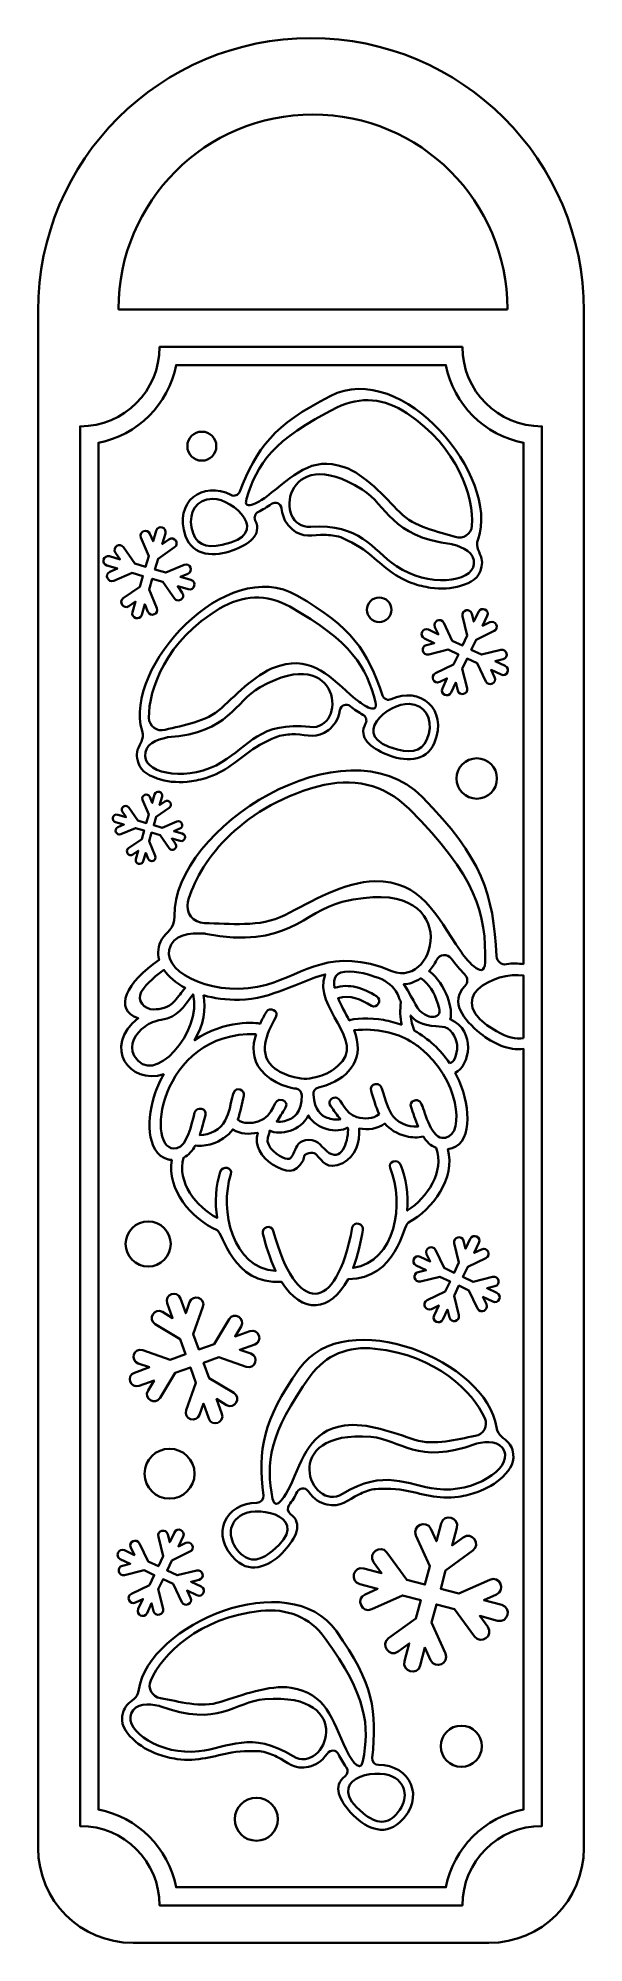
# Model space of a CAD drawing. Header units: inches. Extents: x 0.07 to 0.93, y -3 to 0.
import ezdxf

# ---------------------------------------------------------------- set-up
doc = ezdxf.new("R2010")
doc.units = ezdxf.units.IN
doc.header["$MEASUREMENT"] = 0
doc.layers.add('11 Christmas Keychain', color=7, linetype='Continuous', lineweight=0)

msp = doc.modelspace()

# ---------------------------------------------------------------- linework, layer by layer
at = {"layer": '11 Christmas Keychain', "color": 240, "lineweight": 35, "true_color": 0xe6203f}
for points, knots in [([(0.5, 0), (0.5, 0), (0.5, 0), (0.5, 0), (0.2628, 0), (0.0705, -0.1923), (0.0705, -0.4295), (0.0705, -0.4295), (0.0705, -2.8506), (0.0705, -2.8506), (0.0705, -2.9331), (0.1374, -3), (0.2199, -3), (0.2199, -3), (0.7801, -3), (0.7801, -3), (0.8626, -3), (0.9295, -2.9331), (0.9295, -2.8506), (0.9295, -2.8506), (0.9295, -0.4295), (0.9295, -0.4295), (0.9295, -0.1923), (0.7372, 0), (0.5, 0)], [0, 0, 0, 0, 1, 1, 1, 2, 2, 2, 3, 3, 3, 4, 4, 4, 5, 5, 5, 6, 6, 6, 7, 7, 7, 8, 8, 8, 8]), ([(0.8091, -0.4274), (0.8091, -0.4274), (0.1971, -0.4274), (0.1971, -0.4274), (0.1971, -0.427), (0.1971, -0.4267), (0.1971, -0.4263), (0.1971, -0.2573), (0.3341, -0.1203), (0.5031, -0.1203), (0.6721, -0.1203), (0.8091, -0.2573), (0.8091, -0.4263), (0.8091, -0.4267), (0.8091, -0.427), (0.8091, -0.4274)], [0, 0, 0, 0, 1, 1, 1, 2, 2, 2, 3, 3, 3, 4, 4, 4, 5, 5, 5, 5])]:
    msp.add_open_spline(points, degree=3, knots=knots, dxfattribs=at)
at = {"layer": '11 Christmas Keychain', "color": 18, "lineweight": 35, "true_color": 0x000000}
for points, knots in [([(0.7383, -0.4864), (0.7383, -0.4864), (0.2617, -0.4864), (0.2617, -0.4864), (0.2617, -0.5555), (0.2057, -0.6115), (0.1367, -0.6115), (0.1367, -0.6115), (0.1367, -2.8159), (0.1367, -2.8159), (0.2057, -2.8159), (0.2617, -2.8719), (0.2617, -2.9409), (0.2617, -2.9409), (0.7383, -2.9409), (0.7383, -2.9409), (0.7383, -2.8719), (0.7943, -2.8159), (0.8633, -2.8159), (0.8633, -2.8159), (0.8633, -0.6115), (0.8633, -0.6115), (0.7943, -0.6115), (0.7383, -0.5555), (0.7383, -0.4864)], [0, 0, 0, 0, 1, 1, 1, 2, 2, 2, 3, 3, 3, 4, 4, 4, 5, 5, 5, 6, 6, 6, 7, 7, 7, 8, 8, 8, 8]), ([(0.5303, -0.5637), (0.4405, -0.6095), (0.4148, -0.6459), (0.3879, -0.7143), (0.3857, -0.7199), (0.3792, -0.7224), (0.3739, -0.7196), (0.3305, -0.6965), (0.2832, -0.73), (0.3025, -0.7844), (0.3139, -0.8168), (0.3491, -0.8171), (0.3773, -0.8066), (0.4015, -0.7976), (0.4236, -0.7829), (0.4123, -0.7598), (0.4098, -0.7547), (0.4121, -0.7486), (0.4172, -0.7462), (0.4239, -0.7431), (0.431, -0.7386), (0.4379, -0.7337), (0.4439, -0.7295), (0.4524, -0.7329), (0.4536, -0.7409), (0.4562, -0.7581), (0.4615, -0.7654), (0.4701, -0.7732), (0.4867, -0.7883), (0.5029, -0.782), (0.5217, -0.7824), (0.5294, -0.7826), (0.5377, -0.7834), (0.5467, -0.7861), (0.5509, -0.7874), (0.5761, -0.8), (0.5875, -0.8091), (0.6093, -0.8265), (0.6289, -0.8477), (0.6592, -0.8584), (0.6692, -0.862), (0.679, -0.8643), (0.6883, -0.8656), (0.7044, -0.8679), (0.721, -0.8673), (0.7355, -0.8628), (0.752, -0.8576), (0.7649, -0.8514), (0.7686, -0.8323), (0.7694, -0.8282), (0.7694, -0.8239), (0.7684, -0.8195), (0.7662, -0.8098), (0.7581, -0.8031), (0.763, -0.7892), (0.7977, -0.691), (0.6448, -0.5054), (0.5303, -0.5637)], [0, 0, 0, 0, 1, 1, 1, 2, 2, 2, 3, 3, 3, 4, 4, 4, 5, 5, 5, 6, 6, 6, 7, 7, 7, 8, 8, 8, 9, 9, 9, 10, 10, 10, 11, 11, 11, 12, 12, 12, 13, 13, 13, 14, 14, 14, 15, 15, 15, 16, 16, 16, 17, 17, 17, 18, 18, 18, 19, 19, 19, 19]), ([(0.8347, -1.4586), (0.8263, -1.4572), (0.8172, -1.457), (0.8076, -1.4586), (0.7998, -1.46), (0.7925, -1.4541), (0.7921, -1.4461), (0.7869, -1.3479), (0.7696, -1.2911), (0.675, -1.1952), (0.5544, -1.0729), (0.2824, -1.2439), (0.285, -1.3831), (0.2854, -1.4027), (0.2723, -1.4078), (0.2654, -1.4192), (0.2592, -1.4296), (0.258, -1.4408), (0.261, -1.4518), (0.2091, -1.4864), (0.1883, -1.5305), (0.228, -1.5436), (0.1714, -1.5886), (0.214, -1.6494), (0.2683, -1.6318), (0.2631, -1.6409), (0.2587, -1.6504), (0.2549, -1.6611), (0.2549, -1.6612), (0.2549, -1.6612), (0.2549, -1.6612), (0.2421, -1.6974), (0.2387, -1.756), (0.275, -1.7661), (0.275, -1.7661), (0.2751, -1.7661), (0.2751, -1.7661), (0.2769, -1.7665), (0.2791, -1.7669), (0.2809, -1.7669), (0.273, -1.8134), (0.3116, -1.8596), (0.3521, -1.8773), (0.3617, -1.8815), (0.3758, -1.9635), (0.4537, -1.9589), (0.486, -2.0101), (0.5307, -2.007), (0.5583, -1.9548), (0.6362, -1.9533), (0.6439, -1.8705), (0.6532, -1.8656), (0.6922, -1.8447), (0.7271, -1.7956), (0.7155, -1.7499), (0.7544, -1.746), (0.7517, -1.6843), (0.7331, -1.6425), (0.7332, -1.6424), (0.7332, -1.6424), (0.7331, -1.6424), (0.7313, -1.6381), (0.7292, -1.6338), (0.727, -1.6297), (0.7499, -1.6194), (0.7606, -1.5631), (0.719, -1.5454), (0.7246, -1.5316), (0.7127, -1.4901), (0.6858, -1.4693), (0.6904, -1.4642), (0.6945, -1.4584), (0.6976, -1.4521), (0.7025, -1.4424), (0.7148, -1.4417), (0.7206, -1.4496), (0.7272, -1.4587), (0.7344, -1.4673), (0.7416, -1.4742), (0.7471, -1.4793), (0.7474, -1.4881), (0.7421, -1.4934), (0.718, -1.518), (0.7398, -1.5459), (0.7667, -1.5676), (0.7865, -1.5835), (0.8117, -1.595), (0.8347, -1.5921), (0.8347, -1.5921), (0.8347, -2.79), (0.8347, -2.79), (0.773, -2.8017), (0.7241, -2.8505), (0.7124, -2.9123), (0.7124, -2.9123), (0.2876, -2.9123), (0.2876, -2.9123), (0.2759, -2.8505), (0.2271, -2.8017), (0.1653, -2.79), (0.1653, -2.79), (0.1653, -0.6374), (0.1653, -0.6374), (0.2271, -0.6257), (0.2759, -0.5769), (0.2876, -0.515), (0.2876, -0.515), (0.7124, -0.515), (0.7124, -0.515), (0.7241, -0.5769), (0.773, -0.6257), (0.8347, -0.6374), (0.8347, -0.6374), (0.8347, -1.4586), (0.8347, -1.4586)], [0, 0, 0, 0, 1, 1, 1, 2, 2, 2, 3, 3, 3, 4, 4, 4, 5, 5, 5, 6, 6, 6, 7, 7, 7, 8, 8, 8, 9, 9, 9, 10, 10, 10, 11, 11, 11, 12, 12, 12, 13, 13, 13, 14, 14, 14, 15, 15, 15, 16, 16, 16, 17, 17, 17, 18, 18, 18, 19, 19, 19, 20, 20, 20, 21, 21, 21, 22, 22, 22, 23, 23, 23, 24, 24, 24, 25, 25, 25, 26, 26, 26, 27, 27, 27, 28, 28, 28, 29, 29, 29, 30, 30, 30, 31, 31, 31, 32, 32, 32, 33, 33, 33, 34, 34, 34, 35, 35, 35, 36, 36, 36, 37, 37, 37, 38, 38, 38, 38]), ([(0.4304, -0.7218), (0.4233, -0.7272), (0.3917, -0.7484), (0.3986, -0.7255), (0.4148, -0.6712), (0.4403, -0.6319), (0.5406, -0.582), (0.5782, -0.5633), (0.616, -0.5675), (0.6508, -0.5907), (0.7324, -0.6452), (0.756, -0.7231), (0.7533, -0.768), (0.7524, -0.7811), (0.7394, -0.7898), (0.7268, -0.7857), (0.6988, -0.7766), (0.6631, -0.7705), (0.6399, -0.7469), (0.6158, -0.7224), (0.5852, -0.6871), (0.5521, -0.6757), (0.4996, -0.6576), (0.4722, -0.6899), (0.4304, -0.7218)], [0, 0, 0, 0, 1, 1, 1, 2, 2, 2, 3, 3, 3, 4, 4, 4, 5, 5, 5, 6, 6, 6, 7, 7, 7, 8, 8, 8, 8]), ([(0.3054, -0.6427), (0.3054, -0.6301), (0.3156, -0.6199), (0.3282, -0.6199), (0.3408, -0.6199), (0.351, -0.6301), (0.351, -0.6427), (0.351, -0.6552), (0.3408, -0.6655), (0.3282, -0.6655), (0.3156, -0.6655), (0.3054, -0.6552), (0.3054, -0.6427)], [0, 0, 0, 0, 1, 1, 1, 2, 2, 2, 3, 3, 3, 4, 4, 4, 4]), ([(0.6344, -0.8316), (0.5952, -0.8048), (0.5773, -0.7645), (0.4995, -0.7697), (0.4397, -0.7737), (0.4559, -0.6321), (0.5806, -0.711), (0.6209, -0.7364), (0.624, -0.7848), (0.7219, -0.7972), (0.7224, -0.7973), (0.7229, -0.7974), (0.7233, -0.7975), (0.7393, -0.8019), (0.7583, -0.8101), (0.7563, -0.8286), (0.7532, -0.8577), (0.6841, -0.8655), (0.6344, -0.8316)], [0, 0, 0, 0, 1, 1, 1, 2, 2, 2, 3, 3, 3, 4, 4, 4, 5, 5, 5, 6, 6, 6, 6]), ([(0.3602, -0.7982), (0.3335, -0.8037), (0.3171, -0.7976), (0.312, -0.7708), (0.3076, -0.7469), (0.3193, -0.7258), (0.3453, -0.7255), (0.3771, -0.7251), (0.441, -0.7817), (0.3602, -0.7982)], [0, 0, 0, 0, 1, 1, 1, 2, 2, 2, 3, 3, 3, 3]), ([(0.1895, -0.8546), (0.1802, -0.8585), (0.1743, -0.8445), (0.1835, -0.8406), (0.1835, -0.8406), (0.1953, -0.8356), (0.1953, -0.8356), (0.1953, -0.8356), (0.1788, -0.8308), (0.1788, -0.8308), (0.1691, -0.828), (0.1733, -0.8133), (0.183, -0.8162), (0.183, -0.8162), (0.1996, -0.821), (0.1996, -0.821), (0.1996, -0.821), (0.1923, -0.8105), (0.1923, -0.8105), (0.1866, -0.8022), (0.1991, -0.7935), (0.2048, -0.8018), (0.2048, -0.8018), (0.2228, -0.8277), (0.2228, -0.8277), (0.2228, -0.8277), (0.2397, -0.8327), (0.2397, -0.8327), (0.2397, -0.8327), (0.2446, -0.8157), (0.2446, -0.8157), (0.2446, -0.8157), (0.2324, -0.7867), (0.2324, -0.7867), (0.2285, -0.7774), (0.2426, -0.7715), (0.2465, -0.7807), (0.2465, -0.7807), (0.2514, -0.7925), (0.2514, -0.7925), (0.2514, -0.7925), (0.2562, -0.776), (0.2562, -0.776), (0.259, -0.7663), (0.2737, -0.7705), (0.2709, -0.7802), (0.2709, -0.7802), (0.266, -0.7968), (0.266, -0.7968), (0.266, -0.7968), (0.2765, -0.7895), (0.2765, -0.7895), (0.2848, -0.7838), (0.2935, -0.7963), (0.2852, -0.802), (0.2852, -0.802), (0.2593, -0.82), (0.2593, -0.82), (0.2593, -0.82), (0.2544, -0.8369), (0.2544, -0.8369), (0.2544, -0.8369), (0.2713, -0.8418), (0.2713, -0.8418), (0.2713, -0.8418), (0.3004, -0.8296), (0.3004, -0.8296), (0.3097, -0.8257), (0.3155, -0.8397), (0.3063, -0.8436), (0.3063, -0.8436), (0.2945, -0.8486), (0.2945, -0.8486), (0.2945, -0.8486), (0.3111, -0.8534), (0.3111, -0.8534), (0.3208, -0.8562), (0.3165, -0.8709), (0.3068, -0.8681), (0.3068, -0.8681), (0.2902, -0.8632), (0.2902, -0.8632), (0.2902, -0.8632), (0.2975, -0.8737), (0.2975, -0.8737), (0.3032, -0.882), (0.2907, -0.8907), (0.285, -0.8824), (0.285, -0.8824), (0.267, -0.8565), (0.267, -0.8565), (0.267, -0.8565), (0.2501, -0.8516), (0.2501, -0.8516), (0.2501, -0.8516), (0.2452, -0.8685), (0.2452, -0.8685), (0.2452, -0.8685), (0.2574, -0.8976), (0.2574, -0.8976), (0.2613, -0.9069), (0.2473, -0.9127), (0.2434, -0.9035), (0.2434, -0.9035), (0.2384, -0.8917), (0.2384, -0.8917), (0.2384, -0.8917), (0.2336, -0.9083), (0.2336, -0.9083), (0.2308, -0.918), (0.2161, -0.9137), (0.219, -0.904), (0.219, -0.904), (0.2238, -0.8874), (0.2238, -0.8874), (0.2238, -0.8874), (0.2133, -0.8947), (0.2133, -0.8947), (0.205, -0.9005), (0.1963, -0.8879), (0.2046, -0.8822), (0.2046, -0.8822), (0.2305, -0.8642), (0.2305, -0.8642), (0.2305, -0.8642), (0.2355, -0.8473), (0.2355, -0.8473), (0.2355, -0.8473), (0.2185, -0.8424), (0.2185, -0.8424), (0.2185, -0.8424), (0.1895, -0.8546), (0.1895, -0.8546)], [0, 0, 0, 0, 1, 1, 1, 2, 2, 2, 3, 3, 3, 4, 4, 4, 5, 5, 5, 6, 6, 6, 7, 7, 7, 8, 8, 8, 9, 9, 9, 10, 10, 10, 11, 11, 11, 12, 12, 12, 13, 13, 13, 14, 14, 14, 15, 15, 15, 16, 16, 16, 17, 17, 17, 18, 18, 18, 19, 19, 19, 20, 20, 20, 21, 21, 21, 22, 22, 22, 23, 23, 23, 24, 24, 24, 25, 25, 25, 26, 26, 26, 27, 27, 27, 28, 28, 28, 29, 29, 29, 30, 30, 30, 31, 31, 31, 32, 32, 32, 33, 33, 33, 34, 34, 34, 35, 35, 35, 36, 36, 36, 37, 37, 37, 38, 38, 38, 39, 39, 39, 40, 40, 40, 41, 41, 41, 42, 42, 42, 43, 43, 43, 44, 44, 44, 44]), ([(0.6262, -1.0412), (0.6208, -1.0438), (0.6144, -1.0409), (0.6125, -1.0353), (0.5891, -0.9655), (0.5653, -0.928), (0.4779, -0.8777), (0.3665, -0.8136), (0.2044, -0.9913), (0.2341, -1.0912), (0.2383, -1.1052), (0.2299, -1.1115), (0.2272, -1.1211), (0.226, -1.1255), (0.2257, -1.1298), (0.2263, -1.1339), (0.2291, -1.1531), (0.2416, -1.16), (0.2579, -1.166), (0.2722, -1.1713), (0.2887, -1.1727), (0.3049, -1.1712), (0.3142, -1.1704), (0.3241, -1.1685), (0.3343, -1.1655), (0.3651, -1.1563), (0.3858, -1.1361), (0.4084, -1.1199), (0.4203, -1.1113), (0.446, -1.1), (0.4503, -1.099), (0.4594, -1.0967), (0.4678, -1.0963), (0.4755, -1.0965), (0.4943, -1.0971), (0.5101, -1.1041), (0.5274, -1.0899), (0.5364, -1.0825), (0.5421, -1.0756), (0.5455, -1.0585), (0.5471, -1.0505), (0.5559, -1.0476), (0.5616, -1.0521), (0.5682, -1.0573), (0.5751, -1.0621), (0.5817, -1.0656), (0.5867, -1.0682), (0.5886, -1.0745), (0.5859, -1.0794), (0.5734, -1.102), (0.5947, -1.1177), (0.6184, -1.128), (0.6461, -1.1399), (0.6812, -1.1413), (0.6943, -1.1096), (0.7162, -1.0562), (0.6707, -1.0203), (0.6262, -1.0412)], [0, 0, 0, 0, 1, 1, 1, 2, 2, 2, 3, 3, 3, 4, 4, 4, 5, 5, 5, 6, 6, 6, 7, 7, 7, 8, 8, 8, 9, 9, 9, 10, 10, 10, 11, 11, 11, 12, 12, 12, 13, 13, 13, 14, 14, 14, 15, 15, 15, 16, 16, 16, 17, 17, 17, 18, 18, 18, 19, 19, 19, 19]), ([(0.5697, -1.0406), (0.5295, -1.0066), (0.5038, -0.973), (0.4505, -0.9884), (0.4169, -0.9982), (0.3845, -1.0318), (0.3591, -1.0551), (0.3348, -1.0775), (0.2989, -1.0818), (0.2704, -1.0895), (0.2577, -1.093), (0.2451, -1.0836), (0.2449, -1.0704), (0.2444, -1.0255), (0.2719, -0.9488), (0.3562, -0.8985), (0.3921, -0.8772), (0.4301, -0.8748), (0.4667, -0.8954), (0.5643, -0.9503), (0.5878, -0.9908), (0.6013, -1.0459), (0.607, -1.0691), (0.5765, -1.0464), (0.5697, -1.0406)], [0, 0, 0, 0, 1, 1, 1, 2, 2, 2, 3, 3, 3, 4, 4, 4, 5, 5, 5, 6, 6, 6, 7, 7, 7, 8, 8, 8, 8]), ([(0.6073, -0.9197), (0.5966, -0.9197), (0.588, -0.9111), (0.588, -0.9004), (0.588, -0.8898), (0.5966, -0.8811), (0.6073, -0.8811), (0.6179, -0.8811), (0.6266, -0.8898), (0.6266, -0.9004), (0.6266, -0.9111), (0.6179, -0.9197), (0.6073, -0.9197)], [0, 0, 0, 0, 1, 1, 1, 2, 2, 2, 3, 3, 3, 4, 4, 4, 4]), ([(0.7773, -0.91), (0.7773, -0.91), (0.77, -0.9256), (0.77, -0.9256), (0.77, -0.9256), (0.7815, -0.9201), (0.7815, -0.9201), (0.7906, -0.9157), (0.7972, -0.9294), (0.7881, -0.9338), (0.7881, -0.9338), (0.7597, -0.9475), (0.7597, -0.9475), (0.7597, -0.9475), (0.7522, -0.9634), (0.7522, -0.9634), (0.7522, -0.9634), (0.7681, -0.9709), (0.7681, -0.9709), (0.7681, -0.9709), (0.7987, -0.9634), (0.7987, -0.9634), (0.8085, -0.961), (0.8121, -0.9758), (0.8024, -0.9782), (0.8024, -0.9782), (0.79, -0.9813), (0.79, -0.9813), (0.79, -0.9813), (0.8056, -0.9886), (0.8056, -0.9886), (0.8147, -0.9929), (0.8082, -1.0067), (0.7991, -1.0024), (0.7991, -1.0024), (0.7835, -0.9951), (0.7835, -0.9951), (0.7835, -0.9951), (0.789, -1.0066), (0.789, -1.0066), (0.7934, -1.0156), (0.7796, -1.0223), (0.7752, -1.0132), (0.7752, -1.0132), (0.7616, -0.9847), (0.7616, -0.9847), (0.7616, -0.9847), (0.7457, -0.9772), (0.7457, -0.9772), (0.7457, -0.9772), (0.7381, -0.9932), (0.7381, -0.9932), (0.7381, -0.9932), (0.7457, -1.0238), (0.7457, -1.0238), (0.7481, -1.0336), (0.7333, -1.0372), (0.7309, -1.0275), (0.7309, -1.0275), (0.7278, -1.015), (0.7278, -1.015), (0.7278, -1.015), (0.7205, -1.0306), (0.7205, -1.0306), (0.7162, -1.0398), (0.7024, -1.0333), (0.7067, -1.0241), (0.7067, -1.0241), (0.714, -1.0085), (0.714, -1.0085), (0.714, -1.0085), (0.7025, -1.0141), (0.7025, -1.0141), (0.6935, -1.0184), (0.6868, -1.0047), (0.6959, -1.0003), (0.6959, -1.0003), (0.7243, -0.9867), (0.7243, -0.9867), (0.7243, -0.9867), (0.7319, -0.9707), (0.7319, -0.9707), (0.7319, -0.9707), (0.7159, -0.9632), (0.7159, -0.9632), (0.7159, -0.9632), (0.6853, -0.9708), (0.6853, -0.9708), (0.6755, -0.9731), (0.6719, -0.9583), (0.6816, -0.9559), (0.6816, -0.9559), (0.6941, -0.9529), (0.6941, -0.9529), (0.6941, -0.9529), (0.6785, -0.9455), (0.6785, -0.9455), (0.6693, -0.9412), (0.6758, -0.9274), (0.685, -0.9317), (0.685, -0.9317), (0.7006, -0.9391), (0.7006, -0.9391), (0.7006, -0.9391), (0.695, -0.9276), (0.695, -0.9276), (0.6907, -0.9185), (0.7044, -0.9119), (0.7088, -0.921), (0.7088, -0.921), (0.7224, -0.9494), (0.7224, -0.9494), (0.7224, -0.9494), (0.7384, -0.9569), (0.7384, -0.9569), (0.7384, -0.9569), (0.7459, -0.941), (0.7459, -0.941), (0.7459, -0.941), (0.7383, -0.9104), (0.7383, -0.9104), (0.736, -0.9006), (0.7508, -0.897), (0.7532, -0.9067), (0.7532, -0.9067), (0.7562, -0.9191), (0.7562, -0.9191), (0.7562, -0.9191), (0.7636, -0.9035), (0.7636, -0.9035), (0.7679, -0.8944), (0.7817, -0.9009), (0.7773, -0.91)], [0, 0, 0, 0, 1, 1, 1, 2, 2, 2, 3, 3, 3, 4, 4, 4, 5, 5, 5, 6, 6, 6, 7, 7, 7, 8, 8, 8, 9, 9, 9, 10, 10, 10, 11, 11, 11, 12, 12, 12, 13, 13, 13, 14, 14, 14, 15, 15, 15, 16, 16, 16, 17, 17, 17, 18, 18, 18, 19, 19, 19, 20, 20, 20, 21, 21, 21, 22, 22, 22, 23, 23, 23, 24, 24, 24, 25, 25, 25, 26, 26, 26, 27, 27, 27, 28, 28, 28, 29, 29, 29, 30, 30, 30, 31, 31, 31, 32, 32, 32, 33, 33, 33, 34, 34, 34, 35, 35, 35, 36, 36, 36, 37, 37, 37, 38, 38, 38, 39, 39, 39, 40, 40, 40, 41, 41, 41, 42, 42, 42, 43, 43, 43, 44, 44, 44, 44]), ([(0.4982, -1.0849), (0.4208, -1.0758), (0.4009, -1.1152), (0.3604, -1.14), (0.3091, -1.1713), (0.2405, -1.1601), (0.2388, -1.1308), (0.2378, -1.1123), (0.2571, -1.105), (0.2733, -1.1014), (0.2738, -1.1013), (0.2743, -1.1012), (0.2747, -1.1012), (0.3731, -1.0937), (0.3787, -1.0456), (0.4202, -1.0222), (0.5488, -0.9497), (0.5578, -1.092), (0.4982, -1.0849)], [0, 0, 0, 0, 1, 1, 1, 2, 2, 2, 3, 3, 3, 4, 4, 4, 5, 5, 5, 6, 6, 6, 6]), ([(0.6854, -1.0955), (0.6791, -1.122), (0.6624, -1.1272), (0.6359, -1.1204), (0.5561, -1.0999), (0.6227, -1.0466), (0.6545, -1.0486), (0.6804, -1.0501), (0.6911, -1.0719), (0.6854, -1.0955)], [0, 0, 0, 0, 1, 1, 1, 2, 2, 2, 3, 3, 3, 3]), ([(0.7927, -1.1661), (0.7927, -1.1837), (0.7784, -1.1979), (0.7609, -1.1979), (0.7433, -1.1979), (0.729, -1.1837), (0.729, -1.1661), (0.729, -1.1485), (0.7433, -1.1343), (0.7609, -1.1343), (0.7784, -1.1343), (0.7927, -1.1485), (0.7927, -1.1661)], [0, 0, 0, 0, 1, 1, 1, 2, 2, 2, 3, 3, 3, 4, 4, 4, 4]), ([(0.6002, -1.328), (0.5535, -1.3285), (0.4998, -1.3603), (0.4588, -1.3813), (0.4195, -1.4014), (0.3717, -1.3941), (0.3323, -1.3939), (0.3147, -1.3938), (0.3018, -1.3773), (0.3063, -1.3602), (0.3217, -1.3022), (0.3844, -1.2133), (0.5109, -1.1786), (0.5647, -1.1639), (0.6145, -1.1744), (0.6543, -1.2139), (0.7604, -1.3195), (0.7762, -1.38), (0.7739, -1.4558), (0.773, -1.4876), (0.7418, -1.4475), (0.7351, -1.4377), (0.6955, -1.3796), (0.6744, -1.3271), (0.6002, -1.328)], [0, 0, 0, 0, 1, 1, 1, 2, 2, 2, 3, 3, 3, 4, 4, 4, 5, 5, 5, 6, 6, 6, 7, 7, 7, 8, 8, 8, 8]), ([(0.2941, -1.2645), (0.2941, -1.2645), (0.2809, -1.2607), (0.2809, -1.2607), (0.2809, -1.2607), (0.2867, -1.269), (0.2867, -1.269), (0.2912, -1.2756), (0.2813, -1.2825), (0.2767, -1.2759), (0.2767, -1.2759), (0.2625, -1.2553), (0.2625, -1.2553), (0.2625, -1.2553), (0.249, -1.2514), (0.249, -1.2514), (0.249, -1.2514), (0.2451, -1.2648), (0.2451, -1.2648), (0.2451, -1.2648), (0.2549, -1.2879), (0.2549, -1.2879), (0.258, -1.2953), (0.2468, -1.3), (0.2437, -1.2926), (0.2437, -1.2926), (0.2398, -1.2833), (0.2398, -1.2833), (0.2398, -1.2833), (0.2359, -1.2964), (0.2359, -1.2964), (0.2337, -1.3041), (0.2221, -1.3007), (0.2243, -1.293), (0.2243, -1.293), (0.2281, -1.2799), (0.2281, -1.2799), (0.2281, -1.2799), (0.2198, -1.2857), (0.2198, -1.2857), (0.2132, -1.2902), (0.2063, -1.2803), (0.2129, -1.2757), (0.2129, -1.2757), (0.2335, -1.2614), (0.2335, -1.2614), (0.2335, -1.2614), (0.2374, -1.248), (0.2374, -1.248), (0.2374, -1.248), (0.224, -1.2441), (0.224, -1.2441), (0.224, -1.2441), (0.2009, -1.2538), (0.2009, -1.2538), (0.1935, -1.2569), (0.1888, -1.2458), (0.1962, -1.2427), (0.1962, -1.2427), (0.2055, -1.2387), (0.2055, -1.2387), (0.2055, -1.2387), (0.1924, -1.2349), (0.1924, -1.2349), (0.1847, -1.2327), (0.1881, -1.221), (0.1958, -1.2233), (0.1958, -1.2233), (0.2089, -1.2271), (0.2089, -1.2271), (0.2089, -1.2271), (0.2031, -1.2188), (0.2031, -1.2188), (0.1986, -1.2122), (0.2085, -1.2053), (0.2131, -1.2119), (0.2131, -1.2119), (0.2274, -1.2325), (0.2274, -1.2325), (0.2274, -1.2325), (0.2408, -1.2364), (0.2408, -1.2364), (0.2408, -1.2364), (0.2447, -1.2229), (0.2447, -1.2229), (0.2447, -1.2229), (0.235, -1.1999), (0.235, -1.1999), (0.2319, -1.1925), (0.243, -1.1878), (0.2461, -1.1951), (0.2461, -1.1951), (0.2501, -1.2045), (0.2501, -1.2045), (0.2501, -1.2045), (0.2539, -1.1913), (0.2539, -1.1913), (0.2561, -1.1836), (0.2678, -1.187), (0.2655, -1.1947), (0.2655, -1.1947), (0.2617, -1.2079), (0.2617, -1.2079), (0.2617, -1.2079), (0.27, -1.2021), (0.27, -1.2021), (0.2766, -1.1976), (0.2835, -1.2075), (0.2769, -1.2121), (0.2769, -1.2121), (0.2563, -1.2263), (0.2563, -1.2263), (0.2563, -1.2263), (0.2524, -1.2398), (0.2524, -1.2398), (0.2524, -1.2398), (0.2659, -1.2437), (0.2659, -1.2437), (0.2659, -1.2437), (0.2889, -1.2339), (0.2889, -1.2339), (0.2963, -1.2308), (0.301, -1.242), (0.2936, -1.2451), (0.2936, -1.2451), (0.2843, -1.249), (0.2843, -1.249), (0.2843, -1.249), (0.2974, -1.2529), (0.2974, -1.2529), (0.3051, -1.2551), (0.3018, -1.2667), (0.2941, -1.2645)], [0, 0, 0, 0, 1, 1, 1, 2, 2, 2, 3, 3, 3, 4, 4, 4, 5, 5, 5, 6, 6, 6, 7, 7, 7, 8, 8, 8, 9, 9, 9, 10, 10, 10, 11, 11, 11, 12, 12, 12, 13, 13, 13, 14, 14, 14, 15, 15, 15, 16, 16, 16, 17, 17, 17, 18, 18, 18, 19, 19, 19, 20, 20, 20, 21, 21, 21, 22, 22, 22, 23, 23, 23, 24, 24, 24, 25, 25, 25, 26, 26, 26, 27, 27, 27, 28, 28, 28, 29, 29, 29, 30, 30, 30, 31, 31, 31, 32, 32, 32, 33, 33, 33, 34, 34, 34, 35, 35, 35, 36, 36, 36, 37, 37, 37, 38, 38, 38, 39, 39, 39, 40, 40, 40, 41, 41, 41, 42, 42, 42, 43, 43, 43, 44, 44, 44, 44]), ([(0.6273, -1.4693), (0.5309, -1.4299), (0.4912, -1.4735), (0.4302, -1.491), (0.3529, -1.5131), (0.2686, -1.4741), (0.2769, -1.4358), (0.2822, -1.4116), (0.3097, -1.4091), (0.3318, -1.4102), (0.3325, -1.4103), (0.3331, -1.4104), (0.3337, -1.4105), (0.4631, -1.436), (0.4874, -1.3759), (0.5492, -1.3606), (0.7406, -1.3132), (0.7014, -1.4996), (0.6273, -1.4693)], [0, 0, 0, 0, 1, 1, 1, 2, 2, 2, 3, 3, 3, 4, 4, 4, 5, 5, 5, 6, 6, 6, 6]), ([(0.2329, -1.5022), (0.2367, -1.4955), (0.2494, -1.4807), (0.2685, -1.4675), (0.2757, -1.4783), (0.2872, -1.4881), (0.302, -1.496), (0.2966, -1.5028), (0.2912, -1.5095), (0.2856, -1.5161), (0.2855, -1.5163), (0.2855, -1.5164), (0.2854, -1.5166), (0.2744, -1.5281), (0.2635, -1.5295), (0.252, -1.5298), (0.2377, -1.5301), (0.2252, -1.5156), (0.2329, -1.5022)], [0, 0, 0, 0, 1, 1, 1, 2, 2, 2, 3, 3, 3, 4, 4, 4, 5, 5, 5, 6, 6, 6, 6]), ([(0.6431, -1.5543), (0.6339, -1.5508), (0.6243, -1.548), (0.6142, -1.5463), (0.5947, -1.5431), (0.5644, -1.544), (0.5602, -1.547), (0.5538, -1.5353), (0.5472, -1.5232), (0.5426, -1.5121), (0.5613, -1.5061), (0.5788, -1.5142), (0.595, -1.524), (0.6044, -1.5297), (0.6124, -1.5146), (0.603, -1.5088), (0.583, -1.4967), (0.5603, -1.488), (0.5372, -1.4958), (0.5339, -1.4803), (0.5387, -1.4696), (0.5605, -1.4702), (0.5813, -1.4708), (0.5973, -1.477), (0.6117, -1.4823), (0.6243, -1.4895), (0.6328, -1.4963), (0.6382, -1.5104), (0.6392, -1.5133), (0.6404, -1.5159), (0.6416, -1.5183), (0.6398, -1.5307), (0.6402, -1.5427), (0.6431, -1.5543)], [0, 0, 0, 0, 1, 1, 1, 2, 2, 2, 3, 3, 3, 4, 4, 4, 5, 5, 5, 6, 6, 6, 7, 7, 7, 8, 8, 8, 9, 9, 9, 10, 10, 10, 11, 11, 11, 11]), ([(0.8347, -1.5751), (0.8224, -1.5776), (0.8083, -1.5735), (0.7919, -1.5641), (0.7014, -1.512), (0.7909, -1.469), (0.8347, -1.4765), (0.8347, -1.4765), (0.8347, -1.5751), (0.8347, -1.5751)], [0, 0, 0, 0, 1, 1, 1, 2, 2, 2, 3, 3, 3, 3]), ([(0.3307, -1.5075), (0.3474, -1.5123), (0.3665, -1.5149), (0.3875, -1.5145), (0.4398, -1.5135), (0.4787, -1.486), (0.5225, -1.4748), (0.5013, -1.5291), (0.5901, -1.577), (0.5419, -1.6194), (0.5338, -1.6266), (0.5237, -1.6317), (0.5132, -1.6349), (0.4973, -1.6398), (0.49, -1.6401), (0.4736, -1.6365), (0.4629, -1.634), (0.4528, -1.63), (0.4438, -1.6233), (0.4146, -1.6013), (0.4301, -1.5678), (0.4448, -1.542), (0.4502, -1.5323), (0.4349, -1.5244), (0.4295, -1.5339), (0.4261, -1.5399), (0.4228, -1.5461), (0.4199, -1.5525), (0.4159, -1.5501), (0.3641, -1.5458), (0.3167, -1.5783), (0.3312, -1.5547), (0.3348, -1.5292), (0.3307, -1.5075)], [0, 0, 0, 0, 1, 1, 1, 2, 2, 2, 3, 3, 3, 4, 4, 4, 5, 5, 5, 6, 6, 6, 7, 7, 7, 8, 8, 8, 9, 9, 9, 10, 10, 10, 11, 11, 11, 11]), ([(0.6981, -1.54), (0.6925, -1.543), (0.6848, -1.5413), (0.6789, -1.5379), (0.6661, -1.5303), (0.6647, -1.519), (0.6459, -1.4902), (0.6543, -1.4899), (0.6629, -1.4872), (0.6726, -1.4808), (0.6862, -1.4899), (0.6942, -1.5038), (0.6991, -1.5192), (0.7013, -1.5262), (0.7053, -1.5362), (0.6981, -1.54)], [0, 0, 0, 0, 1, 1, 1, 2, 2, 2, 3, 3, 3, 4, 4, 4, 5, 5, 5, 5]), ([(0.2388, -1.5565), (0.2461, -1.5508), (0.255, -1.5479), (0.2642, -1.5463), (0.2917, -1.5416), (0.2982, -1.5269), (0.3143, -1.5059), (0.33, -1.5636), (0.2509, -1.6553), (0.2219, -1.6028), (0.2121, -1.5851), (0.2241, -1.5679), (0.2388, -1.5565)], [0, 0, 0, 0, 1, 1, 1, 2, 2, 2, 3, 3, 3, 4, 4, 4, 4]), ([(0.6916, -1.721), (0.6753, -1.6965), (0.6781, -1.6675), (0.6621, -1.6736), (0.6582, -1.6749), (0.6555, -1.6787), (0.6574, -1.6837), (0.6608, -1.6926), (0.6641, -1.7037), (0.6686, -1.7143), (0.6516, -1.7156), (0.6344, -1.7071), (0.6267, -1.6947), (0.6111, -1.669), (0.616, -1.6447), (0.6012, -1.6473), (0.596, -1.6485), (0.5928, -1.6528), (0.5946, -1.6581), (0.5983, -1.6694), (0.6017, -1.6828), (0.6071, -1.6947), (0.5974, -1.7029), (0.5847, -1.7026), (0.5723, -1.6993), (0.552, -1.694), (0.5497, -1.6716), (0.5407, -1.6691), (0.538, -1.6682), (0.5343, -1.6689), (0.5316, -1.6713), (0.5316, -1.6714), (0.5316, -1.6714), (0.5316, -1.6714), (0.5286, -1.6739), (0.5279, -1.6779), (0.5305, -1.6816), (0.5364, -1.6895), (0.541, -1.6967), (0.5464, -1.7025), (0.5399, -1.7044), (0.5317, -1.7026), (0.5254, -1.7004), (0.5157, -1.6968), (0.5058, -1.6892), (0.5037, -1.664), (0.5033, -1.6589), (0.5067, -1.6543), (0.5117, -1.653), (0.513, -1.6529), (0.5221, -1.65), (0.5234, -1.6495), (0.563, -1.6355), (0.5846, -1.6047), (0.5678, -1.5627), (0.6033, -1.5587), (0.6344, -1.5668), (0.6561, -1.5798), (0.6562, -1.5798), (0.6562, -1.5798), (0.6562, -1.5798), (0.659, -1.5814), (0.6618, -1.5832), (0.6644, -1.585), (0.6645, -1.585), (0.6645, -1.585), (0.6645, -1.585), (0.6672, -1.5868), (0.6698, -1.5887), (0.6723, -1.5908), (0.6723, -1.5908), (0.6723, -1.5907), (0.6723, -1.5908), (0.7319, -1.6377), (0.7435, -1.7249), (0.7119, -1.7318), (0.7029, -1.7338), (0.6968, -1.7287), (0.6916, -1.721)], [0, 0, 0, 0, 1, 1, 1, 2, 2, 2, 3, 3, 3, 4, 4, 4, 5, 5, 5, 6, 6, 6, 7, 7, 7, 8, 8, 8, 9, 9, 9, 10, 10, 10, 11, 11, 11, 12, 12, 12, 13, 13, 13, 14, 14, 14, 15, 15, 15, 16, 16, 16, 17, 17, 17, 18, 18, 18, 19, 19, 19, 20, 20, 20, 21, 21, 21, 22, 22, 22, 23, 23, 23, 24, 24, 24, 25, 25, 25, 26, 26, 26, 26]), ([(0.7178, -1.6144), (0.7037, -1.5934), (0.685, -1.5759), (0.6628, -1.5635), (0.6596, -1.5564), (0.6577, -1.5469), (0.6568, -1.5393), (0.6686, -1.5533), (0.6796, -1.5552), (0.7062, -1.557), (0.719, -1.5578), (0.7288, -1.5735), (0.73, -1.5856), (0.7307, -1.5926), (0.7281, -1.6138), (0.7178, -1.6144)], [0, 0, 0, 0, 1, 1, 1, 2, 2, 2, 3, 3, 3, 4, 4, 4, 5, 5, 5, 5]), ([(0.4136, -1.5687), (0.4076, -1.5878), (0.4072, -1.6076), (0.4209, -1.6252), (0.4387, -1.6479), (0.4723, -1.6545), (0.4766, -1.6544), (0.4816, -1.6553), (0.4854, -1.6596), (0.4854, -1.6647), (0.4853, -1.6926), (0.4743, -1.7014), (0.4584, -1.7056), (0.4541, -1.7068), (0.4496, -1.7072), (0.4458, -1.7065), (0.4507, -1.7002), (0.4547, -1.6927), (0.46, -1.6843), (0.4623, -1.6805), (0.4613, -1.677), (0.4588, -1.6748), (0.4586, -1.6745), (0.4584, -1.6744), (0.4582, -1.6742), (0.4582, -1.6742), (0.4581, -1.6741), (0.4581, -1.6742), (0.4573, -1.6735), (0.4563, -1.673), (0.4553, -1.6727), (0.4552, -1.6726), (0.455, -1.6725), (0.4549, -1.6725), (0.4394, -1.667), (0.4443, -1.6979), (0.4168, -1.7062), (0.406, -1.7099), (0.3939, -1.71), (0.3846, -1.7034), (0.3891, -1.6911), (0.3914, -1.6775), (0.3943, -1.6659), (0.3956, -1.6607), (0.3924, -1.6571), (0.3883, -1.656), (0.3727, -1.651), (0.3781, -1.6794), (0.3651, -1.7049), (0.358, -1.7189), (0.3404, -1.7279), (0.3249, -1.7277), (0.3285, -1.7168), (0.331, -1.7055), (0.3337, -1.6963), (0.3369, -1.6857), (0.32, -1.682), (0.3169, -1.6924), (0.3115, -1.7105), (0.3058, -1.7448), (0.2889, -1.7484), (0.2361, -1.7593), (0.2597, -1.5636), (0.4136, -1.5687)], [0, 0, 0, 0, 1, 1, 1, 2, 2, 2, 3, 3, 3, 4, 4, 4, 5, 5, 5, 6, 6, 6, 7, 7, 7, 8, 8, 8, 9, 9, 9, 10, 10, 10, 11, 11, 11, 12, 12, 12, 13, 13, 13, 14, 14, 14, 15, 15, 15, 16, 16, 16, 17, 17, 17, 18, 18, 18, 19, 19, 19, 20, 20, 20, 21, 21, 21, 21]), ([(0.6409, -1.7743), (0.6367, -1.7642), (0.6203, -1.7693), (0.6246, -1.7795), (0.6474, -1.8347), (0.6335, -1.9273), (0.5663, -1.9369), (0.574, -1.9165), (0.5785, -1.8946), (0.5817, -1.8773), (0.5837, -1.8665), (0.567, -1.8626), (0.565, -1.8734), (0.5396, -2.0119), (0.4759, -2.0109), (0.4407, -1.8783), (0.4378, -1.8676), (0.4214, -1.8728), (0.4243, -1.8835), (0.4288, -1.9004), (0.435, -1.922), (0.4443, -1.9417), (0.3766, -1.9374), (0.3555, -1.8461), (0.3739, -1.7893), (0.3773, -1.7788), (0.3606, -1.7749), (0.3572, -1.7854), (0.35, -1.8075), (0.3484, -1.8333), (0.3523, -1.8583), (0.319, -1.8403), (0.2887, -1.8021), (0.2993, -1.7633), (0.3075, -1.7593), (0.3135, -1.7522), (0.3179, -1.7442), (0.3268, -1.7452), (0.3357, -1.7443), (0.3446, -1.7415), (0.3447, -1.7415), (0.3447, -1.7415), (0.3447, -1.7415), (0.3567, -1.7377), (0.3696, -1.7293), (0.3768, -1.7188), (0.3892, -1.7268), (0.4025, -1.7264), (0.4163, -1.7241), (0.4104, -1.7441), (0.4216, -1.7625), (0.4395, -1.7738), (0.4606, -1.7872), (0.4754, -1.7899), (0.4877, -1.7676), (0.4886, -1.7649), (0.4894, -1.7622), (0.4899, -1.7594), (0.4993, -1.7535), (0.5064, -1.7543), (0.5113, -1.7619), (0.516, -1.7657), (0.5248, -1.7849), (0.5501, -1.7718), (0.5698, -1.7616), (0.5774, -1.7385), (0.5756, -1.7175), (0.59, -1.7196), (0.6045, -1.7184), (0.6162, -1.7095), (0.6231, -1.718), (0.635, -1.7259), (0.6499, -1.7296), (0.6499, -1.7295), (0.65, -1.7295), (0.65, -1.7296), (0.6591, -1.7317), (0.668, -1.7318), (0.6769, -1.7302), (0.682, -1.7381), (0.6884, -1.7445), (0.6969, -1.7478), (0.7104, -1.7856), (0.6833, -1.8261), (0.6516, -1.8466), (0.6534, -1.8214), (0.6498, -1.7958), (0.6409, -1.7743)], [0, 0, 0, 0, 1, 1, 1, 2, 2, 2, 3, 3, 3, 4, 4, 4, 5, 5, 5, 6, 6, 6, 7, 7, 7, 8, 8, 8, 9, 9, 9, 10, 10, 10, 11, 11, 11, 12, 12, 12, 13, 13, 13, 14, 14, 14, 15, 15, 15, 16, 16, 16, 17, 17, 17, 18, 18, 18, 19, 19, 19, 20, 20, 20, 21, 21, 21, 22, 22, 22, 23, 23, 23, 24, 24, 24, 25, 25, 25, 26, 26, 26, 27, 27, 27, 28, 28, 28, 29, 29, 29, 29]), ([(0.5582, -1.716), (0.5592, -1.733), (0.5505, -1.7696), (0.5288, -1.756), (0.517, -1.7486), (0.5126, -1.7348), (0.4962, -1.7352), (0.4664, -1.7359), (0.4791, -1.7751), (0.4555, -1.7631), (0.442, -1.7561), (0.4253, -1.7431), (0.434, -1.7253), (0.4348, -1.7237), (0.435, -1.7221), (0.4349, -1.7207), (0.4349, -1.7207), (0.4349, -1.7207), (0.4349, -1.7207), (0.4349, -1.7206), (0.4349, -1.7206), (0.4349, -1.7207), (0.4512, -1.7283), (0.4841, -1.7217), (0.4958, -1.6968), (0.5086, -1.7192), (0.541, -1.7255), (0.5582, -1.716)], [0, 0, 0, 0, 1, 1, 1, 2, 2, 2, 3, 3, 3, 4, 4, 4, 5, 5, 5, 6, 6, 6, 7, 7, 7, 8, 8, 8, 9, 9, 9, 9]), ([(0.2083, -1.8992), (0.2083, -1.8796), (0.2242, -1.8637), (0.2438, -1.8637), (0.2634, -1.8637), (0.2793, -1.8796), (0.2793, -1.8992), (0.2793, -1.9188), (0.2634, -1.9347), (0.2438, -1.9347), (0.2242, -1.9347), (0.2083, -1.9188), (0.2083, -1.8992)], [0, 0, 0, 0, 1, 1, 1, 2, 2, 2, 3, 3, 3, 4, 4, 4, 4]), ([(0.672, -1.9193), (0.672, -1.9193), (0.6876, -1.9267), (0.6876, -1.9267), (0.6876, -1.9267), (0.682, -1.9152), (0.682, -1.9152), (0.6777, -1.9061), (0.6914, -1.8995), (0.6958, -1.9086), (0.6958, -1.9086), (0.7095, -1.937), (0.7095, -1.937), (0.7095, -1.937), (0.7254, -1.9445), (0.7254, -1.9445), (0.7254, -1.9445), (0.7329, -1.9286), (0.7329, -1.9286), (0.7329, -1.9286), (0.7254, -1.898), (0.7254, -1.898), (0.723, -1.8882), (0.7378, -1.8846), (0.7402, -1.8943), (0.7402, -1.8943), (0.7432, -1.9067), (0.7432, -1.9067), (0.7432, -1.9067), (0.7506, -1.8911), (0.7506, -1.8911), (0.7549, -1.882), (0.7687, -1.8885), (0.7644, -1.8976), (0.7644, -1.8976), (0.757, -1.9132), (0.757, -1.9132), (0.757, -1.9132), (0.7685, -1.9077), (0.7685, -1.9077), (0.7776, -1.9033), (0.7842, -1.917), (0.7751, -1.9214), (0.7751, -1.9214), (0.7467, -1.9351), (0.7467, -1.9351), (0.7467, -1.9351), (0.7392, -1.951), (0.7392, -1.951), (0.7392, -1.951), (0.7551, -1.9586), (0.7551, -1.9586), (0.7551, -1.9586), (0.7858, -1.951), (0.7858, -1.951), (0.7956, -1.9486), (0.7992, -1.9634), (0.7894, -1.9658), (0.7894, -1.9658), (0.777, -1.9689), (0.777, -1.9689), (0.777, -1.9689), (0.7926, -1.9762), (0.7926, -1.9762), (0.8017, -1.9805), (0.7952, -1.9943), (0.7861, -1.99), (0.7861, -1.99), (0.7705, -1.9827), (0.7705, -1.9827), (0.7705, -1.9827), (0.776, -1.9942), (0.776, -1.9942), (0.7804, -2.0032), (0.7667, -2.0099), (0.7623, -2.0008), (0.7623, -2.0008), (0.7486, -1.9723), (0.7486, -1.9723), (0.7486, -1.9723), (0.7327, -1.9648), (0.7327, -1.9648), (0.7327, -1.9648), (0.7252, -1.9808), (0.7252, -1.9808), (0.7252, -1.9808), (0.7327, -2.0114), (0.7327, -2.0114), (0.7351, -2.0212), (0.7203, -2.0248), (0.7179, -2.0151), (0.7179, -2.0151), (0.7148, -2.0026), (0.7148, -2.0026), (0.7148, -2.0026), (0.7075, -2.0182), (0.7075, -2.0182), (0.7032, -2.0274), (0.6894, -2.0209), (0.6937, -2.0117), (0.6937, -2.0117), (0.701, -1.9961), (0.701, -1.9961), (0.701, -1.9961), (0.6895, -2.0017), (0.6895, -2.0017), (0.6805, -2.006), (0.6738, -1.9923), (0.6829, -1.9879), (0.6829, -1.9879), (0.7114, -1.9743), (0.7114, -1.9743), (0.7114, -1.9743), (0.7189, -1.9583), (0.7189, -1.9583), (0.7189, -1.9583), (0.7029, -1.9508), (0.7029, -1.9508), (0.7029, -1.9508), (0.6723, -1.9584), (0.6723, -1.9584), (0.6625, -1.9607), (0.6589, -1.9459), (0.6687, -1.9435), (0.6687, -1.9435), (0.6811, -1.9405), (0.6811, -1.9405), (0.6811, -1.9405), (0.6655, -1.9331), (0.6655, -1.9331), (0.6563, -1.9288), (0.6629, -1.915), (0.672, -1.9193)], [0, 0, 0, 0, 1, 1, 1, 2, 2, 2, 3, 3, 3, 4, 4, 4, 5, 5, 5, 6, 6, 6, 7, 7, 7, 8, 8, 8, 9, 9, 9, 10, 10, 10, 11, 11, 11, 12, 12, 12, 13, 13, 13, 14, 14, 14, 15, 15, 15, 16, 16, 16, 17, 17, 17, 18, 18, 18, 19, 19, 19, 20, 20, 20, 21, 21, 21, 22, 22, 22, 23, 23, 23, 24, 24, 24, 25, 25, 25, 26, 26, 26, 27, 27, 27, 28, 28, 28, 29, 29, 29, 30, 30, 30, 31, 31, 31, 32, 32, 32, 33, 33, 33, 34, 34, 34, 35, 35, 35, 36, 36, 36, 37, 37, 37, 38, 38, 38, 39, 39, 39, 40, 40, 40, 41, 41, 41, 42, 42, 42, 43, 43, 43, 44, 44, 44, 44]), ([(0.2944, -1.9849), (0.2944, -1.9849), (0.3029, -2.0084), (0.3029, -2.0084), (0.3029, -2.0084), (0.309, -1.9909), (0.309, -1.9909), (0.3138, -1.9772), (0.3347, -1.9845), (0.3299, -1.9983), (0.3299, -1.9983), (0.3147, -2.0414), (0.3147, -2.0414), (0.3147, -2.0414), (0.3234, -2.0654), (0.3234, -2.0654), (0.3234, -2.0654), (0.3474, -2.0568), (0.3474, -2.0568), (0.3474, -2.0568), (0.371, -2.0177), (0.371, -2.0177), (0.3786, -2.0052), (0.3975, -2.0166), (0.39, -2.0291), (0.39, -2.0291), (0.3804, -2.0449), (0.3804, -2.0449), (0.3804, -2.0449), (0.4039, -2.0365), (0.4039, -2.0365), (0.4177, -2.0315), (0.4252, -2.0523), (0.4114, -2.0573), (0.4114, -2.0573), (0.3879, -2.0657), (0.3879, -2.0657), (0.3879, -2.0657), (0.4054, -2.0718), (0.4054, -2.0718), (0.4191, -2.0766), (0.4119, -2.0975), (0.398, -2.0927), (0.398, -2.0927), (0.3549, -2.0776), (0.3549, -2.0776), (0.3549, -2.0776), (0.3309, -2.0862), (0.3309, -2.0862), (0.3309, -2.0862), (0.3395, -2.1103), (0.3395, -2.1103), (0.3395, -2.1103), (0.3787, -2.1339), (0.3787, -2.1339), (0.3911, -2.1415), (0.3797, -2.1604), (0.3672, -2.1529), (0.3672, -2.1529), (0.3514, -2.1433), (0.3514, -2.1433), (0.3514, -2.1433), (0.3598, -2.1668), (0.3598, -2.1668), (0.3648, -2.1805), (0.344, -2.188), (0.339, -2.1743), (0.339, -2.1743), (0.3306, -2.1507), (0.3306, -2.1507), (0.3306, -2.1507), (0.3245, -2.1682), (0.3245, -2.1682), (0.3197, -2.182), (0.2988, -2.1747), (0.3036, -2.1609), (0.3036, -2.1609), (0.3187, -2.1178), (0.3187, -2.1178), (0.3187, -2.1178), (0.3101, -2.0937), (0.3101, -2.0937), (0.3101, -2.0937), (0.286, -2.1024), (0.286, -2.1024), (0.286, -2.1024), (0.2624, -2.1415), (0.2624, -2.1415), (0.2548, -2.154), (0.2359, -2.1425), (0.2435, -2.1301), (0.2435, -2.1301), (0.2531, -2.1142), (0.2531, -2.1142), (0.2531, -2.1142), (0.2295, -2.1227), (0.2295, -2.1227), (0.2158, -2.1276), (0.2083, -2.1068), (0.2221, -2.1019), (0.2221, -2.1019), (0.2456, -2.0934), (0.2456, -2.0934), (0.2456, -2.0934), (0.2281, -2.0873), (0.2281, -2.0873), (0.2143, -2.0825), (0.2216, -2.0617), (0.2354, -2.0664), (0.2354, -2.0664), (0.2786, -2.0816), (0.2786, -2.0816), (0.2786, -2.0816), (0.3026, -2.0729), (0.3026, -2.0729), (0.3026, -2.0729), (0.2939, -2.0489), (0.2939, -2.0489), (0.2939, -2.0489), (0.2548, -2.0253), (0.2548, -2.0253), (0.2423, -2.0177), (0.2538, -1.9988), (0.2662, -2.0063), (0.2662, -2.0063), (0.2821, -2.0159), (0.2821, -2.0159), (0.2821, -2.0159), (0.2736, -1.9924), (0.2736, -1.9924), (0.2687, -1.9786), (0.2895, -1.9711), (0.2944, -1.9849)], [0, 0, 0, 0, 1, 1, 1, 2, 2, 2, 3, 3, 3, 4, 4, 4, 5, 5, 5, 6, 6, 6, 7, 7, 7, 8, 8, 8, 9, 9, 9, 10, 10, 10, 11, 11, 11, 12, 12, 12, 13, 13, 13, 14, 14, 14, 15, 15, 15, 16, 16, 16, 17, 17, 17, 18, 18, 18, 19, 19, 19, 20, 20, 20, 21, 21, 21, 22, 22, 22, 23, 23, 23, 24, 24, 24, 25, 25, 25, 26, 26, 26, 27, 27, 27, 28, 28, 28, 29, 29, 29, 30, 30, 30, 31, 31, 31, 32, 32, 32, 33, 33, 33, 34, 34, 34, 35, 35, 35, 36, 36, 36, 37, 37, 37, 38, 38, 38, 39, 39, 39, 40, 40, 40, 41, 41, 41, 42, 42, 42, 43, 43, 43, 44, 44, 44, 44]), ([(0.415, -2.3067), (0.3658, -2.3063), (0.3395, -2.358), (0.3818, -2.3972), (0.407, -2.4206), (0.4383, -2.4046), (0.4584, -2.3822), (0.4757, -2.3629), (0.4884, -2.3397), (0.4676, -2.3245), (0.4631, -2.3211), (0.4623, -2.3146), (0.4657, -2.3102), (0.4702, -2.3043), (0.4745, -2.297), (0.4783, -2.2895), (0.4816, -2.283), (0.4907, -2.282), (0.4955, -2.2886), (0.5058, -2.3027), (0.5139, -2.3066), (0.5251, -2.3095), (0.5468, -2.3152), (0.5582, -2.3022), (0.5751, -2.2938), (0.582, -2.2903), (0.5897, -2.2872), (0.599, -2.2854), (0.6033, -2.2846), (0.6314, -2.2841), (0.6458, -2.2869), (0.6731, -2.2922), (0.7004, -2.3019), (0.7321, -2.2973), (0.7427, -2.2958), (0.7524, -2.2934), (0.7613, -2.2902), (0.7766, -2.2847), (0.791, -2.2765), (0.8018, -2.2658), (0.814, -2.2535), (0.8225, -2.2421), (0.817, -2.2234), (0.8158, -2.2194), (0.8138, -2.2157), (0.8108, -2.2122), (0.8044, -2.2046), (0.7941, -2.2024), (0.792, -2.1879), (0.7772, -2.0848), (0.5556, -1.9912), (0.4813, -2.096), (0.4229, -2.1783), (0.417, -2.2224), (0.425, -2.2955), (0.4257, -2.3015), (0.421, -2.3067), (0.415, -2.3067)], [0, 0, 0, 0, 1, 1, 1, 2, 2, 2, 3, 3, 3, 4, 4, 4, 5, 5, 5, 6, 6, 6, 7, 7, 7, 8, 8, 8, 9, 9, 9, 10, 10, 10, 11, 11, 11, 12, 12, 12, 13, 13, 13, 14, 14, 14, 15, 15, 15, 16, 16, 16, 17, 17, 17, 18, 18, 18, 19, 19, 19, 19]), ([(0.4988, -2.1074), (0.5234, -2.0734), (0.559, -2.0596), (0.6005, -2.0641), (0.6981, -2.0744), (0.7552, -2.1326), (0.7735, -2.1735), (0.7789, -2.1856), (0.7714, -2.1994), (0.7584, -2.2016), (0.7293, -2.2065), (0.6948, -2.2176), (0.6634, -2.2075), (0.6306, -2.1969), (0.5871, -2.1799), (0.5525, -2.1851), (0.4976, -2.1934), (0.4884, -2.2348), (0.4661, -2.2825), (0.4623, -2.2905), (0.4442, -2.3239), (0.4396, -2.3005), (0.4288, -2.2448), (0.4332, -2.1982), (0.4988, -2.1074)], [0, 0, 0, 0, 1, 1, 1, 2, 2, 2, 3, 3, 3, 4, 4, 4, 5, 5, 5, 6, 6, 6, 7, 7, 7, 8, 8, 8, 8]), ([(0.8043, -2.2258), (0.8151, -2.2531), (0.7575, -2.2921), (0.6978, -2.2851), (0.6506, -2.2795), (0.616, -2.252), (0.5495, -2.2928), (0.4984, -2.3241), (0.4471, -2.1911), (0.5942, -2.2031), (0.6416, -2.207), (0.6668, -2.2484), (0.7593, -2.214), (0.7598, -2.2138), (0.7602, -2.2137), (0.7607, -2.2136), (0.7769, -2.2101), (0.7975, -2.2086), (0.8043, -2.2258)], [0, 0, 0, 0, 1, 1, 1, 2, 2, 2, 3, 3, 3, 4, 4, 4, 5, 5, 5, 6, 6, 6, 6]), ([(0.3167, -2.261), (0.3167, -2.2827), (0.2991, -2.3003), (0.2774, -2.3003), (0.2558, -2.3003), (0.2382, -2.2827), (0.2382, -2.261), (0.2382, -2.2393), (0.2558, -2.2217), (0.2774, -2.2217), (0.2991, -2.2217), (0.3167, -2.2393), (0.3167, -2.261)], [0, 0, 0, 0, 1, 1, 1, 2, 2, 2, 3, 3, 3, 4, 4, 4, 4]), ([(0.4394, -2.3826), (0.4182, -2.3999), (0.4008, -2.4021), (0.384, -2.3808), (0.3689, -2.3617), (0.3695, -2.3375), (0.3924, -2.3252), (0.4204, -2.3101), (0.5033, -2.3306), (0.4394, -2.3826)], [0, 0, 0, 0, 1, 1, 1, 2, 2, 2, 3, 3, 3, 3]), ([(0.7936, -2.4925), (0.7936, -2.4925), (0.7655, -2.485), (0.7655, -2.485), (0.7655, -2.485), (0.7782, -2.5024), (0.7782, -2.5024), (0.7881, -2.516), (0.7674, -2.5312), (0.7574, -2.5175), (0.7574, -2.5175), (0.7261, -2.4746), (0.7261, -2.4746), (0.7261, -2.4746), (0.6975, -2.467), (0.6975, -2.467), (0.6975, -2.467), (0.6899, -2.4956), (0.6899, -2.4956), (0.6899, -2.4956), (0.7117, -2.5441), (0.7117, -2.5441), (0.7186, -2.5596), (0.6952, -2.57), (0.6882, -2.5546), (0.6882, -2.5546), (0.6794, -2.535), (0.6794, -2.535), (0.6794, -2.535), (0.672, -2.563), (0.672, -2.563), (0.6676, -2.5795), (0.6428, -2.5729), (0.6472, -2.5565), (0.6472, -2.5565), (0.6546, -2.5284), (0.6546, -2.5284), (0.6546, -2.5284), (0.6372, -2.5411), (0.6372, -2.5411), (0.6236, -2.551), (0.6084, -2.5303), (0.6221, -2.5203), (0.6221, -2.5203), (0.6651, -2.4891), (0.6651, -2.4891), (0.6651, -2.4891), (0.6727, -2.4604), (0.6727, -2.4604), (0.6727, -2.4604), (0.644, -2.4528), (0.644, -2.4528), (0.644, -2.4528), (0.5956, -2.4746), (0.5956, -2.4746), (0.5801, -2.4815), (0.5696, -2.4581), (0.585, -2.4511), (0.585, -2.4511), (0.6047, -2.4423), (0.6047, -2.4423), (0.6047, -2.4423), (0.5766, -2.4349), (0.5766, -2.4349), (0.5602, -2.4305), (0.5668, -2.4057), (0.5832, -2.4101), (0.5832, -2.4101), (0.6112, -2.4175), (0.6112, -2.4175), (0.6112, -2.4175), (0.5986, -2.4001), (0.5986, -2.4001), (0.5886, -2.3865), (0.6093, -2.3713), (0.6193, -2.385), (0.6193, -2.385), (0.6506, -2.428), (0.6506, -2.428), (0.6506, -2.428), (0.6793, -2.4356), (0.6793, -2.4356), (0.6793, -2.4356), (0.6869, -2.4069), (0.6869, -2.4069), (0.6869, -2.4069), (0.6651, -2.3585), (0.6651, -2.3585), (0.6582, -2.343), (0.6816, -2.3325), (0.6885, -2.3479), (0.6885, -2.3479), (0.6973, -2.3675), (0.6973, -2.3675), (0.6973, -2.3675), (0.7048, -2.3395), (0.7048, -2.3395), (0.7091, -2.3231), (0.7339, -2.3296), (0.7296, -2.3461), (0.7296, -2.3461), (0.7221, -2.3741), (0.7221, -2.3741), (0.7221, -2.3741), (0.7395, -2.3614), (0.7395, -2.3614), (0.7532, -2.3515), (0.7683, -2.3722), (0.7546, -2.3822), (0.7546, -2.3822), (0.7117, -2.4135), (0.7117, -2.4135), (0.7117, -2.4135), (0.7041, -2.4421), (0.7041, -2.4421), (0.7041, -2.4421), (0.7327, -2.4497), (0.7327, -2.4497), (0.7327, -2.4497), (0.7812, -2.428), (0.7812, -2.428), (0.7967, -2.421), (0.8071, -2.4445), (0.7917, -2.4514), (0.7917, -2.4514), (0.7721, -2.4602), (0.7721, -2.4602), (0.7721, -2.4602), (0.8001, -2.4676), (0.8001, -2.4676), (0.8166, -2.472), (0.81, -2.4968), (0.7936, -2.4925)], [0, 0, 0, 0, 1, 1, 1, 2, 2, 2, 3, 3, 3, 4, 4, 4, 5, 5, 5, 6, 6, 6, 7, 7, 7, 8, 8, 8, 9, 9, 9, 10, 10, 10, 11, 11, 11, 12, 12, 12, 13, 13, 13, 14, 14, 14, 15, 15, 15, 16, 16, 16, 17, 17, 17, 18, 18, 18, 19, 19, 19, 20, 20, 20, 21, 21, 21, 22, 22, 22, 23, 23, 23, 24, 24, 24, 25, 25, 25, 26, 26, 26, 27, 27, 27, 28, 28, 28, 29, 29, 29, 30, 30, 30, 31, 31, 31, 32, 32, 32, 33, 33, 33, 34, 34, 34, 35, 35, 35, 36, 36, 36, 37, 37, 37, 38, 38, 38, 39, 39, 39, 40, 40, 40, 41, 41, 41, 42, 42, 42, 43, 43, 43, 44, 44, 44, 44]), ([(0.2064, -2.3817), (0.2064, -2.3817), (0.222, -2.3891), (0.222, -2.3891), (0.222, -2.3891), (0.2164, -2.3775), (0.2164, -2.3775), (0.2121, -2.3685), (0.2258, -2.3619), (0.2302, -2.3709), (0.2302, -2.3709), (0.2439, -2.3994), (0.2439, -2.3994), (0.2439, -2.3994), (0.2598, -2.4069), (0.2598, -2.4069), (0.2598, -2.4069), (0.2673, -2.391), (0.2673, -2.391), (0.2673, -2.391), (0.2598, -2.3603), (0.2598, -2.3603), (0.2574, -2.3505), (0.2722, -2.3469), (0.2746, -2.3567), (0.2746, -2.3567), (0.2776, -2.3691), (0.2776, -2.3691), (0.2776, -2.3691), (0.285, -2.3535), (0.285, -2.3535), (0.2893, -2.3443), (0.3031, -2.3508), (0.2988, -2.36), (0.2988, -2.36), (0.2914, -2.3756), (0.2914, -2.3756), (0.2914, -2.3756), (0.3029, -2.37), (0.3029, -2.37), (0.312, -2.3657), (0.3186, -2.3794), (0.3095, -2.3838), (0.3095, -2.3838), (0.2811, -2.3975), (0.2811, -2.3975), (0.2811, -2.3975), (0.2736, -2.4134), (0.2736, -2.4134), (0.2736, -2.4134), (0.2895, -2.4209), (0.2895, -2.4209), (0.2895, -2.4209), (0.3202, -2.4134), (0.3202, -2.4134), (0.33, -2.411), (0.3336, -2.4258), (0.3238, -2.4282), (0.3238, -2.4282), (0.3114, -2.4312), (0.3114, -2.4312), (0.3114, -2.4312), (0.327, -2.4386), (0.327, -2.4386), (0.3361, -2.4429), (0.3296, -2.4567), (0.3205, -2.4524), (0.3205, -2.4524), (0.3049, -2.445), (0.3049, -2.445), (0.3049, -2.445), (0.3104, -2.4565), (0.3104, -2.4565), (0.3148, -2.4656), (0.3011, -2.4722), (0.2967, -2.4631), (0.2967, -2.4631), (0.283, -2.4347), (0.283, -2.4347), (0.283, -2.4347), (0.2671, -2.4272), (0.2671, -2.4272), (0.2671, -2.4272), (0.2596, -2.4431), (0.2596, -2.4431), (0.2596, -2.4431), (0.2671, -2.4738), (0.2671, -2.4738), (0.2695, -2.4836), (0.2547, -2.4872), (0.2523, -2.4774), (0.2523, -2.4774), (0.2492, -2.465), (0.2492, -2.465), (0.2492, -2.465), (0.2419, -2.4806), (0.2419, -2.4806), (0.2376, -2.4897), (0.2238, -2.4832), (0.2281, -2.4741), (0.2281, -2.4741), (0.2355, -2.4585), (0.2355, -2.4585), (0.2355, -2.4585), (0.2239, -2.464), (0.2239, -2.464), (0.2149, -2.4684), (0.2082, -2.4547), (0.2173, -2.4503), (0.2173, -2.4503), (0.2458, -2.4366), (0.2458, -2.4366), (0.2458, -2.4366), (0.2533, -2.4207), (0.2533, -2.4207), (0.2533, -2.4207), (0.2373, -2.4132), (0.2373, -2.4132), (0.2373, -2.4132), (0.2067, -2.4207), (0.2067, -2.4207), (0.1969, -2.4231), (0.1933, -2.4083), (0.2031, -2.4059), (0.2031, -2.4059), (0.2155, -2.4028), (0.2155, -2.4028), (0.2155, -2.4028), (0.1999, -2.3955), (0.1999, -2.3955), (0.1907, -2.3912), (0.1973, -2.3774), (0.2064, -2.3817)], [0, 0, 0, 0, 1, 1, 1, 2, 2, 2, 3, 3, 3, 4, 4, 4, 5, 5, 5, 6, 6, 6, 7, 7, 7, 8, 8, 8, 9, 9, 9, 10, 10, 10, 11, 11, 11, 12, 12, 12, 13, 13, 13, 14, 14, 14, 15, 15, 15, 16, 16, 16, 17, 17, 17, 18, 18, 18, 19, 19, 19, 20, 20, 20, 21, 21, 21, 22, 22, 22, 23, 23, 23, 24, 24, 24, 25, 25, 25, 26, 26, 26, 27, 27, 27, 28, 28, 28, 29, 29, 29, 30, 30, 30, 31, 31, 31, 32, 32, 32, 33, 33, 33, 34, 34, 34, 35, 35, 35, 36, 36, 36, 37, 37, 37, 38, 38, 38, 39, 39, 39, 40, 40, 40, 41, 41, 41, 42, 42, 42, 43, 43, 43, 44, 44, 44, 44]), ([(0.6063, -2.7197), (0.6003, -2.7198), (0.5957, -2.7145), (0.5963, -2.7086), (0.6043, -2.6354), (0.5984, -2.5914), (0.54, -2.5091), (0.4657, -2.4043), (0.2441, -2.4978), (0.2293, -2.6009), (0.2272, -2.6154), (0.2169, -2.6177), (0.2105, -2.6253), (0.2076, -2.6287), (0.2055, -2.6325), (0.2043, -2.6364), (0.1988, -2.6551), (0.2073, -2.6666), (0.2195, -2.6788), (0.2303, -2.6896), (0.2447, -2.6978), (0.2601, -2.7033), (0.2689, -2.7064), (0.2786, -2.7089), (0.2892, -2.7104), (0.3209, -2.715), (0.3482, -2.7052), (0.3755, -2.7), (0.3899, -2.6972), (0.418, -2.6977), (0.4223, -2.6985), (0.4316, -2.7003), (0.4393, -2.7034), (0.4462, -2.7068), (0.4631, -2.7152), (0.4745, -2.7282), (0.4962, -2.7226), (0.5074, -2.7196), (0.5155, -2.7157), (0.5258, -2.7017), (0.5306, -2.6951), (0.5397, -2.696), (0.5431, -2.7026), (0.5469, -2.7101), (0.5511, -2.7173), (0.5556, -2.7232), (0.559, -2.7277), (0.5582, -2.7342), (0.5537, -2.7375), (0.5329, -2.7528), (0.5456, -2.776), (0.5629, -2.7952), (0.583, -2.8176), (0.6143, -2.8337), (0.6395, -2.8103), (0.6818, -2.771), (0.6555, -2.7194), (0.6063, -2.7197)], [0, 0, 0, 0, 1, 1, 1, 2, 2, 2, 3, 3, 3, 4, 4, 4, 5, 5, 5, 6, 6, 6, 7, 7, 7, 8, 8, 8, 9, 9, 9, 10, 10, 10, 11, 11, 11, 12, 12, 12, 13, 13, 13, 14, 14, 14, 15, 15, 15, 16, 16, 16, 17, 17, 17, 18, 18, 18, 19, 19, 19, 19]), ([(0.5552, -2.6955), (0.5329, -2.6478), (0.5237, -2.6065), (0.4688, -2.5982), (0.4342, -2.593), (0.3907, -2.61), (0.3579, -2.6205), (0.3265, -2.6306), (0.292, -2.6195), (0.263, -2.6146), (0.2499, -2.6124), (0.2424, -2.5987), (0.2478, -2.5866), (0.2661, -2.5456), (0.3232, -2.4875), (0.4208, -2.4771), (0.4623, -2.4727), (0.4979, -2.4865), (0.5225, -2.5205), (0.5881, -2.6112), (0.5925, -2.6579), (0.5817, -2.7136), (0.5772, -2.737), (0.559, -2.7036), (0.5552, -2.6955)], [0, 0, 0, 0, 1, 1, 1, 2, 2, 2, 3, 3, 3, 4, 4, 4, 5, 5, 5, 6, 6, 6, 7, 7, 7, 8, 8, 8, 8]), ([(0.4718, -2.7059), (0.4053, -2.6651), (0.3707, -2.6926), (0.3235, -2.6981), (0.2638, -2.7052), (0.2062, -2.6662), (0.217, -2.6389), (0.2238, -2.6216), (0.2444, -2.6231), (0.2606, -2.6266), (0.2611, -2.6267), (0.2615, -2.6269), (0.262, -2.627), (0.3545, -2.6615), (0.3797, -2.62), (0.4272, -2.6162), (0.5743, -2.6042), (0.5229, -2.7372), (0.4718, -2.7059)], [0, 0, 0, 0, 1, 1, 1, 2, 2, 2, 3, 3, 3, 4, 4, 4, 5, 5, 5, 6, 6, 6, 6]), ([(0.769, -2.6903), (0.769, -2.7082), (0.7545, -2.7227), (0.7366, -2.7227), (0.7187, -2.7227), (0.7042, -2.7082), (0.7042, -2.6903), (0.7042, -2.6724), (0.7187, -2.6579), (0.7366, -2.6579), (0.7545, -2.6579), (0.769, -2.6724), (0.769, -2.6903)], [0, 0, 0, 0, 1, 1, 1, 2, 2, 2, 3, 3, 3, 4, 4, 4, 4]), ([(0.6373, -2.7938), (0.6205, -2.8152), (0.6031, -2.813), (0.5819, -2.7957), (0.518, -2.7436), (0.6009, -2.7232), (0.6289, -2.7382), (0.6518, -2.7505), (0.6524, -2.7747), (0.6373, -2.7938)], [0, 0, 0, 0, 1, 1, 1, 2, 2, 2, 3, 3, 3, 3]), ([(0.4479, -2.8052), (0.4479, -2.8239), (0.4328, -2.8391), (0.414, -2.8391), (0.3953, -2.8391), (0.3801, -2.8239), (0.3801, -2.8052), (0.3801, -2.7865), (0.3953, -2.7713), (0.414, -2.7713), (0.4328, -2.7713), (0.4479, -2.7865), (0.4479, -2.8052)], [0, 0, 0, 0, 1, 1, 1, 2, 2, 2, 3, 3, 3, 4, 4, 4, 4])]:
    msp.add_open_spline(points, degree=3, knots=knots, dxfattribs=at)

doc.saveas('drawing.dxf')
